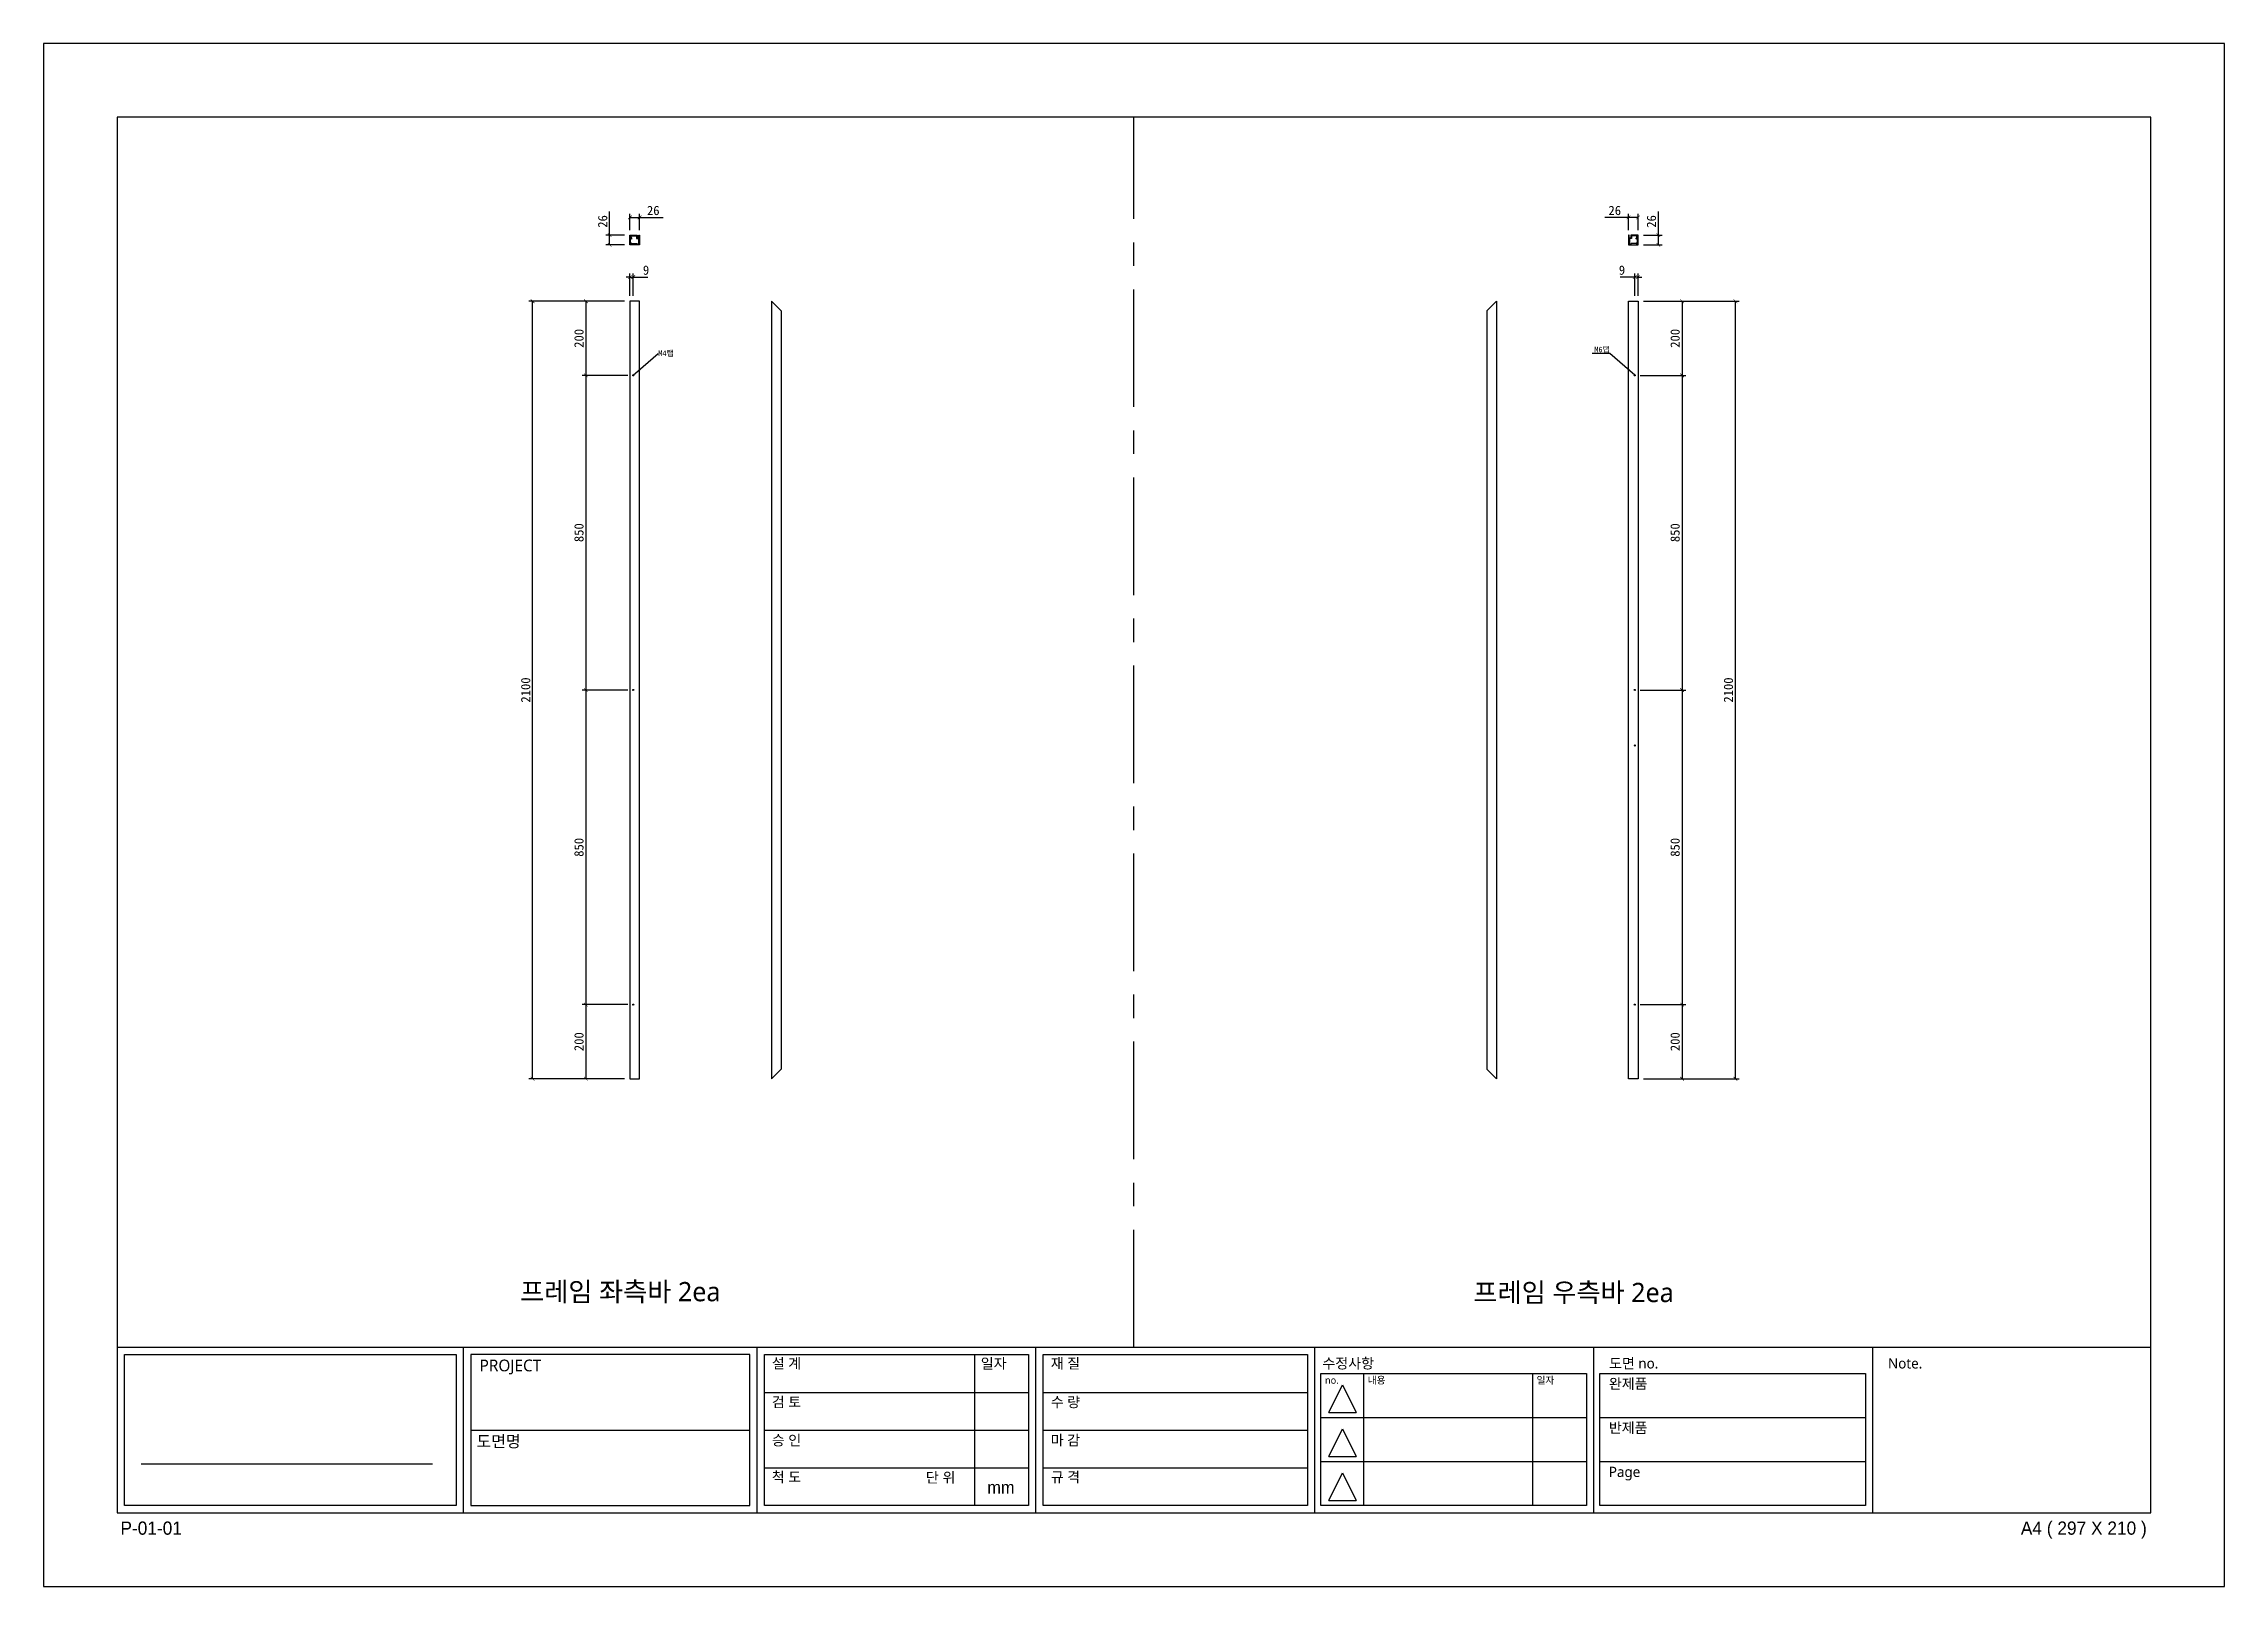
# Model space of a CAD drawing. Header units: millimetres. Extents: x -44117 to 256353, y -2095463 to 65325.
# Drawn here: x 76689 to 82583, y -4777 to -610 of the extents above; entities that cross this region are included whole.
import ezdxf
from ezdxf import colors
from ezdxf.entities.mleader import LeaderData, LeaderLine
from ezdxf.math import Vec2, Vec3

# ---------------------------------------------------------------- set-up
doc = ezdxf.new("R2010")
doc.units = ezdxf.units.MM
doc.header["$LTSCALE"] = 10
doc.linetypes.add('CENTER', pattern=[50.8, 31.75, -6.35, 6.35, -6.35])
doc.layers.add('cen', color=1, linetype='CENTER')
doc.styles.add('고딕', font='')
doc.styles.get('고딕').set_extended_font_data('HYgtrE')
doc.dimstyles.new('ISO-25', dxfattribs={"dimtxt": 2.5, "dimasz": 2.5, "dimexe": 1, "dimexo": 1, "dimtad": 1, "dimtxsty": 'Standard', "dimblk": 'ARCHTICK', "dimcen": 2.5, "dimadec": 0, "dimazin": 0, "dimtfac": 1, "dimtmove": 0, "dimatfit": 3, "dimfxl": 0, "dimarcsym": 0})

msp = doc.modelspace()

# ---------------------------------------------------------------- texts
at = {"color": 142, "char_height": 52.004575, "width": 1506.5379465, "attachment_point": 5, "style": '고딕'}
for s, insert in [('{\\fMalgun Gothic|b0|i0|c129|p50;프레임 좌측바 2ea}', (78247.15678, -3983.69818)), ('{\\fMalgun Gothic|b0|i0|c129|p50;프레임 우측바 2ea}', (80823.61281, -3985.93833))]:
    msp.add_mtext(s, dxfattribs=dict(at, insert=insert))

# ---------------------------------------------------------------- blocks, each defined once
blk = doc.blocks.new('A$C2EC13F1B')
at = {"color": 7}
for p, q in [((-3.67, -0.83), (-1.17, 4.17)), ((-1.17, 4.17), (1.33, -0.83))]:
    blk.add_line(p, q, dxfattribs=at)
blk.add_lwpolyline([(-3.67, -0.83), (1.33, -0.83)], dxfattribs=at)
blk = doc.blocks.new('a4 1scale')
at = {"color": 8}
for p, q in [((-15144.83, -4477.05), (-14867.83, -4477.05)), ((-15097.66, -4499.61), (-15097.66, -4477.05)), ((-15057.67, -4499.62), (-15057.67, -4477.06)), ((-15028.06, -4478.06), (-15028.06, -4498.62)), ((-15019.68, -4499.62), (-15019.68, -4477.06)), ((-14981.69, -4499.62), (-14981.69, -4477.06)), ((-14943.7, -4499.62), (-14943.7, -4477.06)), ((-14905.71, -4499.62), (-14905.71, -4477.06)), ((-14980.9, -4480.63), (-14944.7, -4480.63)), ((-14975.07, -4480.63), (-14975.07, -4498.62)), ((-14952.08, -4480.63), (-14952.08, -4498.62)), ((-14942.91, -4480.63), (-14906.71, -4480.63)), ((-15056.67, -4483.2), (-15020.68, -4483.2)), ((-15018.68, -4483.2), (-14982.69, -4483.2)), ((-14980.9, -4486.63), (-14944.7, -4486.63)), ((-14942.91, -4486.63), (-14906.71, -4486.63)), ((-15096.66, -4488.33), (-15058.67, -4488.34)), ((-15056.67, -4488.34), (-15020.68, -4488.34)), ((-15018.68, -4488.34), (-14982.69, -4488.34)), ((-15141.53, -4492.95), (-15101.88, -4492.95)), ((-15056.67, -4493.48), (-15020.68, -4493.48)), ((-15018.68, -4493.48), (-14982.69, -4493.48)), ((-14980.9, -4492.63), (-14944.7, -4492.63)), ((-14942.91, -4492.63), (-14906.71, -4492.63))]:
    blk.add_line(p, q, dxfattribs=at)
for points in [[(-15154.83, -4509.61), (-14857.83, -4509.61), (-14857.83, -4299.61), (-15154.83, -4299.61)], [(-15144.83, -4499.61), (-14867.83, -4499.61), (-14867.83, -4309.61), (-15144.83, -4309.61)]]:
    blk.add_lwpolyline(points, close=True)
for points in [[(-15143.82, -4478.05), (-15098.66, -4478.05), (-15098.66, -4498.61), (-15143.83, -4498.61)], [(-15058.67, -4478.06), (-15096.66, -4478.05), (-15096.66, -4498.61), (-15058.66, -4498.62)], [(-15056.67, -4478.06), (-15020.68, -4478.06), (-15020.68, -4498.62), (-15056.67, -4498.62)], [(-15018.68, -4478.06), (-14982.69, -4478.06), (-14982.69, -4498.62), (-15018.68, -4498.62)]]:
    blk.add_lwpolyline(points, close=True, dxfattribs=at)
for points in [[(-14944.7, -4480.63), (-14944.7, -4498.62), (-14980.9, -4498.62), (-14980.9, -4480.63)], [(-14906.71, -4480.63), (-14906.71, -4498.62), (-14942.91, -4498.62), (-14942.91, -4480.63)]]:
    blk.add_lwpolyline(points, dxfattribs=at)
at = {"color": 8, "xscale": 0.7469071166727064, "yscale": 0.7469071166727064, "zscale": 0.7469071166727064}
for p in [(-14977.06, -4485.3), (-14977.06, -4491.3), (-14977.06, -4497.29)]:
    blk.add_blockref('A$C2EC13F1B', p, dxfattribs=at)
at = {"color": 8, "style": '고딕'}
for s, insert, char_height, width, attachment_point in [('{\\fMalgun Gothic|b0|i0|c129|p50;PROJECT}', (-15095.45, -4478.74), 1.6004, 37.4801, 1), ('{\\fMalgun Gothic|b0|i0|c129|p50;설 계}', (-15055.65, -4478.55), 1.4003, 21.6513, 1), ('{\\fGulim|b0|i0|c129|p50;일자}', (-15027.2, -4478.57), 1.4, 24.7824, 1), ('{\\fMalgun Gothic|b0|i0|c129|p50;재 질}', (-15017.66, -4478.55), 1.4003, 21.6513, 1), ('{\\fMalgun Gothic|b0|i0|c129|p50;수정사항}', (-14980.67, -4478.55), 1.4003, 21.6513, 1), ('{\\fMalgun Gothic|b0|i0|c129|p50;도면 no.}', (-14941.63, -4478.55), 1.4003, 21.6513, 1), ('{\\fMalgun Gothic|b0|i0|c129|p50;Note.}', (-14903.64, -4478.55), 1.4003, 21.6513, 1), ('{\\fMalgun Gothic|b0|i0|c129|p50;no.}', (-14980.32, -4481.07), 0.96, 25.9815, 1), ('{\\fMalgun Gothic|b0|i0|c129|p50;내용}', (-14974.49, -4481.07), 0.96, 25.9815, 1), ('{\\fMalgun Gothic|b0|i0|c129|p50;일자}', (-14951.5, -4481.07), 0.96, 25.9815, 1), ('{\\fGulim|b0|i0|c129|p50;완\\fMalgun Gothic|b0|i0|c129|p50;제품}', (-14941.66, -4481.32), 1.4003, 21.6513, 1), ('{\\fMalgun Gothic|b0|i0|c129|p50;검 토}', (-15055.65, -4483.82), 1.4003, 21.6513, 1), ('{\\fMalgun Gothic|b0|i0|c129|p50;수 량}', (-15017.66, -4483.82), 1.4003, 21.6513, 1), ('{\\fMalgun Gothic|b0|i0|c129|p50;반제품}', (-14941.66, -4487.32), 1.4003, 21.6513, 1), ('{\\fMalgun Gothic|b0|i0|c129|p50;도면명}', (-15095.89, -4489.07), 1.6004, 37.4801, 1), ('{\\fMalgun Gothic|b0|i0|c129|p50;승 인}', (-15055.65, -4489.02), 1.4003, 21.6513, 1), ('{\\fMalgun Gothic|b0|i0|c129|p50;마 감}', (-15017.66, -4489.02), 1.4003, 21.6513, 1), ('{\\fMalgun Gothic|b0|i0|c129|p50;Page}', (-14941.66, -4493.32), 1.4003, 21.6513, 1), ('{\\fMalgun Gothic|b0|i0|c129|p50;척 도 }', (-15055.65, -4494.02), 1.4003, 21.6513, 1), ('{\\fGulim|b0|i0|c129|p50;단 위}', (-15034.68, -4494.09), 1.4003, 21.6513, 1), ('mm', (-15024.45, -4496.13), 1.7, 15.2516, 5), ('{\\fMalgun Gothic|b0|i0|c129|p50;규 격 }', (-15017.66, -4494.02), 1.4003, 21.6513, 1), ('{\\C8;P-01-01}', (-15144.37, -4500.78), 1.8004, 27.0059, 1), ('{\\C8;A4 ( 297 X 210 )}', (-14868.4, -4500.78), 1.8004, 27.0059, 3)]:
    blk.add_mtext(s, dxfattribs=dict(at, insert=insert, char_height=char_height, width=width, attachment_point=attachment_point))
blk = doc.blocks.new('_ArchTick')
at = {"color": 0, "linetype": 'ByBlock', "const_width": 0.15}
blk.add_lwpolyline([(-0.5, -0.5), (0.5, 0.5)], dxfattribs=at)
blk = doc.blocks.new('*D7577')
at = {"color": 0, "lineweight": -2}
for p, q in [((78258.3, -1305.7), (78144.4, -1305.7)), ((78154.4, -1305.7), (78154.4, -1505.7)), ((78267.3, -1505.7), (78144.4, -1505.7))]:
    blk.add_line(p, q, dxfattribs=at)
at = {"layer": 'Defpoints', "color": 0}
for p in [(78273.3, -1305.7), (78154.4, -1505.7), (78282.3, -1505.7)]:
    blk.add_point(p, dxfattribs=at)
at = {"color": 0, "lineweight": -2, "xscale": 10, "yscale": 10, "zscale": 10}
for p, rotation in [((78154.4, -1305.7), 90), ((78154.4, -1505.7), 270)]:
    blk.add_blockref('_ArchTick', p, dxfattribs=dict(at, rotation=rotation))
at = {"color": 0, "insert": (78135.6, -1405.7), "char_height": 25, "attachment_point": 5, "rotation": 90}
blk.add_mtext('200', dxfattribs=at)
blk = doc.blocks.new('*D7578')
at = {"color": 0, "lineweight": -2}
for p, q in [((78267.3, -1505.7), (78144.4, -1505.7)), ((78154.4, -1505.7), (78154.4, -2355.7)), ((78267.3, -2355.7), (78144.4, -2355.7))]:
    blk.add_line(p, q, dxfattribs=at)
at = {"layer": 'Defpoints', "color": 0}
for p in [(78282.3, -1505.7), (78154.4, -2355.7), (78282.3, -2355.7)]:
    blk.add_point(p, dxfattribs=at)
at = {"color": 0, "lineweight": -2, "xscale": 10, "yscale": 10, "zscale": 10}
for p, rotation in [((78154.4, -1505.7), 90), ((78154.4, -2355.7), 270)]:
    blk.add_blockref('_ArchTick', p, dxfattribs=dict(at, rotation=rotation))
at = {"color": 0, "insert": (78135.6, -1930.7), "char_height": 25, "attachment_point": 5, "rotation": 90}
blk.add_mtext('850', dxfattribs=at)
blk = doc.blocks.new('*D7579')
at = {"color": 0, "lineweight": -2}
for p, q in [((78267.3, -2355.7), (78144.4, -2355.7)), ((78154.4, -2355.7), (78154.4, -3205.7)), ((78267.3, -3205.7), (78144.4, -3205.7))]:
    blk.add_line(p, q, dxfattribs=at)
at = {"layer": 'Defpoints', "color": 0}
for p in [(78282.3, -2355.7), (78154.4, -3205.7), (78282.3, -3205.7)]:
    blk.add_point(p, dxfattribs=at)
at = {"color": 0, "lineweight": -2, "xscale": 10, "yscale": 10, "zscale": 10}
for p, rotation in [((78154.4, -2355.7), 90), ((78154.4, -3205.7), 270)]:
    blk.add_blockref('_ArchTick', p, dxfattribs=dict(at, rotation=rotation))
at = {"color": 0, "insert": (78135.6, -2780.7), "char_height": 25, "attachment_point": 5, "rotation": 90}
blk.add_mtext('850', dxfattribs=at)
blk = doc.blocks.new('*D7580')
at = {"color": 0, "lineweight": -2}
for p, q in [((78267.3, -3205.7), (78144.4, -3205.7)), ((78154.4, -3205.7), (78154.4, -3405.7)), ((78258.3, -3405.7), (78144.4, -3405.7))]:
    blk.add_line(p, q, dxfattribs=at)
at = {"layer": 'Defpoints', "color": 0}
for p in [(78282.3, -3205.7), (78154.4, -3405.7), (78273.3, -3405.7)]:
    blk.add_point(p, dxfattribs=at)
at = {"color": 0, "lineweight": -2, "xscale": 10, "yscale": 10, "zscale": 10}
for p, rotation in [((78154.4, -3205.7), 90), ((78154.4, -3405.7), 270)]:
    blk.add_blockref('_ArchTick', p, dxfattribs=dict(at, rotation=rotation))
at = {"color": 0, "insert": (78135.6, -3305.7), "char_height": 25, "attachment_point": 5, "rotation": 90}
blk.add_mtext('200', dxfattribs=at)
blk = doc.blocks.new('*D7581')
at = {"color": 0, "lineweight": -2}
for p, q in [((78273.3, -1290.7), (78273.3, -1230.4)), ((78282.3, -1290.7), (78282.3, -1230.4)), ((78273.3, -1240.4), (78263.3, -1240.4)), ((78273.3, -1240.4), (78282.3, -1240.4)), ((78282.3, -1240.4), (78321.4, -1240.4))]:
    blk.add_line(p, q, dxfattribs=at)
at = {"layer": 'Defpoints', "color": 0}
for p in [(78282.3, -1240.4), (78273.3, -1305.7), (78282.3, -1305.7)]:
    blk.add_point(p, dxfattribs=at)
at = {"color": 0, "lineweight": -2, "xscale": 10, "yscale": 10, "zscale": 10}
blk.add_blockref('_ArchTick', (78273.3, -1240.4), dxfattribs=at)
at = {"color": 0, "lineweight": -2, "xscale": 10, "yscale": 10, "zscale": 10, "rotation": 180}
blk.add_blockref('_ArchTick', (78282.3, -1240.4), dxfattribs=at)
at = {"color": 0, "insert": (78316.9, -1221.7), "char_height": 25, "attachment_point": 5}
blk.add_mtext('9', dxfattribs=at)
blk = doc.blocks.new('*D7582')
at = {"color": 0, "lineweight": -2}
for p, q in [((78258.3, -1305.7), (78000.3, -1305.7)), ((78010.3, -3405.7), (78010.3, -1305.7)), ((78258.3, -3405.7), (78000.3, -3405.7))]:
    blk.add_line(p, q, dxfattribs=at)
at = {"layer": 'Defpoints', "color": 0}
for p in [(78010.3, -1305.7), (78273.3, -1305.7), (78273.3, -3405.7)]:
    blk.add_point(p, dxfattribs=at)
at = {"color": 0, "lineweight": -2, "xscale": 10, "yscale": 10, "zscale": 10}
for p, rotation in [((78010.3, -1305.7), 90), ((78010.3, -3405.7), 270)]:
    blk.add_blockref('_ArchTick', p, dxfattribs=dict(at, rotation=rotation))
at = {"color": 0, "insert": (77991.6, -2355.7), "char_height": 25, "attachment_point": 5, "rotation": 90}
blk.add_mtext('2100', dxfattribs=at)
blk = doc.blocks.new('*D7583')
at = {"color": 0, "lineweight": -2}
for p, q in [((81013.1, -1305.7), (81126.9, -1305.7)), ((81116.9, -1305.7), (81116.9, -1505.7)), ((81004.1, -1505.7), (81126.9, -1505.7))]:
    blk.add_line(p, q, dxfattribs=at)
at = {"layer": 'Defpoints', "color": 0}
for p in [(80998.1, -1305.7), (80989.1, -1505.7), (81116.9, -1505.7)]:
    blk.add_point(p, dxfattribs=at)
at = {"color": 0, "lineweight": -2, "xscale": 10, "yscale": 10, "zscale": 10}
for p, rotation in [((81116.9, -1305.7), 90), ((81116.9, -1505.7), 270)]:
    blk.add_blockref('_ArchTick', p, dxfattribs=dict(at, rotation=rotation))
at = {"color": 0, "insert": (81098.2, -1405.7), "char_height": 25, "attachment_point": 5, "rotation": 90}
blk.add_mtext('200', dxfattribs=at)
blk = doc.blocks.new('*D7584')
at = {"color": 0, "lineweight": -2}
for p, q in [((81004.1, -1505.7), (81126.9, -1505.7)), ((81116.9, -1505.7), (81116.9, -2355.7)), ((81004.1, -2355.7), (81126.9, -2355.7))]:
    blk.add_line(p, q, dxfattribs=at)
at = {"layer": 'Defpoints', "color": 0}
for p in [(80989.1, -1505.7), (80989.1, -2355.7), (81116.9, -2355.7)]:
    blk.add_point(p, dxfattribs=at)
at = {"color": 0, "lineweight": -2, "xscale": 10, "yscale": 10, "zscale": 10}
for p, rotation in [((81116.9, -1505.7), 90), ((81116.9, -2355.7), 270)]:
    blk.add_blockref('_ArchTick', p, dxfattribs=dict(at, rotation=rotation))
at = {"color": 0, "insert": (81098.2, -1930.7), "char_height": 25, "attachment_point": 5, "rotation": 90}
blk.add_mtext('850', dxfattribs=at)
blk = doc.blocks.new('*D7585')
at = {"color": 0, "lineweight": -2}
for p, q in [((81004.1, -2355.7), (81126.9, -2355.7)), ((81116.9, -2355.7), (81116.9, -3205.7)), ((81004.1, -3205.7), (81126.9, -3205.7))]:
    blk.add_line(p, q, dxfattribs=at)
at = {"layer": 'Defpoints', "color": 0}
for p in [(80989.1, -2355.7), (80989.1, -3205.7), (81116.9, -3205.7)]:
    blk.add_point(p, dxfattribs=at)
at = {"color": 0, "lineweight": -2, "xscale": 10, "yscale": 10, "zscale": 10}
for p, rotation in [((81116.9, -2355.7), 90), ((81116.9, -3205.7), 270)]:
    blk.add_blockref('_ArchTick', p, dxfattribs=dict(at, rotation=rotation))
at = {"color": 0, "insert": (81098.2, -2780.7), "char_height": 25, "attachment_point": 5, "rotation": 90}
blk.add_mtext('850', dxfattribs=at)
blk = doc.blocks.new('*D7586')
at = {"color": 0, "lineweight": -2}
for p, q in [((81004.1, -3205.7), (81126.9, -3205.7)), ((81116.9, -3205.7), (81116.9, -3405.7)), ((81013.1, -3405.7), (81126.9, -3405.7))]:
    blk.add_line(p, q, dxfattribs=at)
at = {"layer": 'Defpoints', "color": 0}
for p in [(80989.1, -3205.7), (80998.1, -3405.7), (81116.9, -3405.7)]:
    blk.add_point(p, dxfattribs=at)
at = {"color": 0, "lineweight": -2, "xscale": 10, "yscale": 10, "zscale": 10}
for p, rotation in [((81116.9, -3205.7), 90), ((81116.9, -3405.7), 270)]:
    blk.add_blockref('_ArchTick', p, dxfattribs=dict(at, rotation=rotation))
at = {"color": 0, "insert": (81098.2, -3305.7), "char_height": 25, "attachment_point": 5, "rotation": 90}
blk.add_mtext('200', dxfattribs=at)
blk = doc.blocks.new('*D7587')
at = {"color": 0, "lineweight": -2}
for p, q in [((80989.1, -1290.7), (80989.1, -1230.4)), ((80998.1, -1290.7), (80998.1, -1230.4)), ((80989.1, -1240.4), (80949.9, -1240.4)), ((80998.1, -1240.4), (80989.1, -1240.4)), ((80998.1, -1240.4), (81008.1, -1240.4))]:
    blk.add_line(p, q, dxfattribs=at)
at = {"layer": 'Defpoints', "color": 0}
for p in [(80989.1, -1240.4), (80989.1, -1305.7), (80998.1, -1305.7)]:
    blk.add_point(p, dxfattribs=at)
at = {"color": 0, "lineweight": -2, "xscale": 10, "yscale": 10, "zscale": 10}
blk.add_blockref('_ArchTick', (80989.1, -1240.4), dxfattribs=at)
at = {"color": 0, "lineweight": -2, "xscale": 10, "yscale": 10, "zscale": 10, "rotation": 180}
blk.add_blockref('_ArchTick', (80998.1, -1240.4), dxfattribs=at)
at = {"color": 0, "insert": (80954.5, -1221.7), "char_height": 25, "attachment_point": 5}
blk.add_mtext('9', dxfattribs=at)
blk = doc.blocks.new('*D7588')
at = {"color": 0, "lineweight": -2}
for p, q in [((81013.1, -1305.7), (81271, -1305.7)), ((81261, -3405.7), (81261, -1305.7)), ((81013.1, -3405.7), (81271, -3405.7))]:
    blk.add_line(p, q, dxfattribs=at)
at = {"layer": 'Defpoints', "color": 0}
for p in [(80998.1, -1305.7), (81261, -1305.7), (80998.1, -3405.7)]:
    blk.add_point(p, dxfattribs=at)
at = {"color": 0, "lineweight": -2, "xscale": 10, "yscale": 10, "zscale": 10}
for p, rotation in [((81261, -1305.7), 90), ((81261, -3405.7), 270)]:
    blk.add_blockref('_ArchTick', p, dxfattribs=dict(at, rotation=rotation))
at = {"color": 0, "insert": (81242.3, -2355.7), "char_height": 25, "attachment_point": 5, "rotation": 90}
blk.add_mtext('2100', dxfattribs=at)
blk = doc.blocks.new('*D7612')
at = {"color": 0, "lineweight": -2}
for p, q in [((78218.4, -1127), (78218.4, -1062.8)), ((78258.8, -1127), (78208.4, -1127)), ((78258.8, -1153), (78208.4, -1153)), ((78218.4, -1153), (78218.4, -1127))]:
    blk.add_line(p, q, dxfattribs=at)
at = {"layer": 'Defpoints', "color": 0}
for p in [(78218.4, -1127), (78273.8, -1127), (78273.8, -1153)]:
    blk.add_point(p, dxfattribs=at)
at = {"color": 0, "lineweight": -2, "xscale": 10, "yscale": 10, "zscale": 10}
for p, rotation in [((78218.4, -1127), 90), ((78218.4, -1153), 270)]:
    blk.add_blockref('_ArchTick', p, dxfattribs=dict(at, rotation=rotation))
at = {"color": 0, "insert": (78199.7, -1089.9), "char_height": 25, "attachment_point": 5, "rotation": 90}
blk.add_mtext('26', dxfattribs=at)
blk = doc.blocks.new('*D7613')
at = {"color": 0, "lineweight": -2}
for p, q in [((78273.3, -1113.4), (78273.3, -1069.1)), ((78273.3, -1079.1), (78299.3, -1079.1)), ((78299.3, -1113.4), (78299.3, -1069.1)), ((78299.3, -1079.1), (78363.4, -1079.1))]:
    blk.add_line(p, q, dxfattribs=at)
at = {"layer": 'Defpoints', "color": 0}
for p in [(78299.3, -1079.1), (78273.3, -1128.4), (78299.3, -1128.4)]:
    blk.add_point(p, dxfattribs=at)
at = {"color": 0, "lineweight": -2, "xscale": 10, "yscale": 10, "zscale": 10, "rotation": 180}
blk.add_blockref('_ArchTick', (78273.3, -1079.1), dxfattribs=at)
at = {"color": 0, "lineweight": -2, "xscale": 10, "yscale": 10, "zscale": 10}
blk.add_blockref('_ArchTick', (78299.3, -1079.1), dxfattribs=at)
at = {"color": 0, "insert": (78336.4, -1060.4), "char_height": 25, "attachment_point": 5}
blk.add_mtext('26', dxfattribs=at)
blk = doc.blocks.new('*D7614')
at = {"color": 0, "lineweight": -2}
for p, q in [((81052.9, -1127), (81052.9, -1062.8)), ((81012.6, -1127), (81062.9, -1127)), ((81012.6, -1153), (81062.9, -1153)), ((81052.9, -1153), (81052.9, -1127))]:
    blk.add_line(p, q, dxfattribs=at)
at = {"layer": 'Defpoints', "color": 0}
for p in [(80997.6, -1127), (80997.6, -1153), (81052.9, -1127)]:
    blk.add_point(p, dxfattribs=at)
at = {"color": 0, "lineweight": -2, "xscale": 10, "yscale": 10, "zscale": 10}
for p, rotation in [((81052.9, -1127), 90), ((81052.9, -1153), 270)]:
    blk.add_blockref('_ArchTick', p, dxfattribs=dict(at, rotation=rotation))
at = {"color": 0, "insert": (81034.2, -1089.9), "char_height": 25, "attachment_point": 5, "rotation": 90}
blk.add_mtext('26', dxfattribs=at)
blk = doc.blocks.new('*D7615')
at = {"color": 0, "lineweight": -2}
for p, q in [((80972.1, -1079.1), (80907.9, -1079.1)), ((80972.1, -1113.4), (80972.1, -1069.1)), ((80998.1, -1079.1), (80972.1, -1079.1)), ((80998.1, -1113.4), (80998.1, -1069.1))]:
    blk.add_line(p, q, dxfattribs=at)
at = {"layer": 'Defpoints', "color": 0}
for p in [(80972.1, -1079.1), (80972.1, -1128.4), (80998.1, -1128.4)]:
    blk.add_point(p, dxfattribs=at)
at = {"color": 0, "lineweight": -2, "xscale": 10, "yscale": 10, "zscale": 10, "rotation": 180}
blk.add_blockref('_ArchTick', (80972.1, -1079.1), dxfattribs=at)
at = {"color": 0, "lineweight": -2, "xscale": 10, "yscale": 10, "zscale": 10}
blk.add_blockref('_ArchTick', (80998.1, -1079.1), dxfattribs=at)
at = {"color": 0, "insert": (80935, -1060.4), "char_height": 25, "attachment_point": 5}
blk.add_mtext('26', dxfattribs=at)

# ---------------------------------------------------------------- dimensions: what is measured, and where the dimension line sits
for base, p1, p2, picture, middle in [((78299.27579, -1079.14642), (78273.27579, -1128.44346), (78299.27579, -1128.44346), '*D7613', (78336.35913, -1060.39642)), ((78282.27579, -1240.4114), (78273.27579, -1305.66602), (78282.27579, -1305.66602), '*D7581', (78316.85913, -1221.6614))]:
    dim = msp.add_linear_dim(base=base, p1=p1, p2=p2, dimstyle='ISO-25', override={"dimscale": 10, "dimasz": 1, "dimexo": 1.5})
    dim.commit()
    dim.dimension.update_dxf_attribs({"geometry": picture, "text_midpoint": middle})
for base, p1, p2, angle, override, picture, middle in [((80972.05935, -1079.14642), (80998.05935, -1128.44346), (80972.05935, -1128.44346), 180, {"dimscale": 10, "dimasz": 1, "dimexo": 1.5}, '*D7615', (80934.97602, -1060.39642)), ((78218.41512, -1126.95786), (78273.77579, -1152.95786), (78273.77579, -1126.95786), 90, {"dimscale": 10, "dimasz": 1, "dimexo": 1.5}, '*D7612', (78199.66512, -1089.87452)), ((81052.92003, -1126.95786), (80997.55935, -1152.95786), (80997.55935, -1126.95786), 90, {"dimscale": 10, "dimasz": 1, "dimexo": 1.5}, '*D7614', (81034.17003, -1089.87452)), ((80989.05935, -1240.4114), (80998.05935, -1305.66602), (80989.05935, -1305.66602), 180, {"dimscale": 10, "dimasz": 1, "dimexo": 1.5}, '*D7587', (80954.47602, -1221.6614)), ((78010.30265, -1305.66602), (78273.27579, -3405.66602), (78273.27579, -1305.66602), 90, {"dimscale": 10, "dimasz": 1, "dimexo": 1.5}, '*D7582', (77991.55265, -2355.66602)), ((78154.38717, -1505.66602), (78273.27579, -1305.66602), (78282.27579, -1505.66602), 90, {"dimscale": 10, "dimasz": 1, "dimexo": 1.5}, '*D7577', (78135.63717, -1405.66602)), ((81116.94797, -1505.66602), (80998.05935, -1305.66602), (80989.05935, -1505.66602), 90, {"dimscale": 10, "dimasz": 1, "dimexo": 1.5}, '*D7583', (81098.19797, -1405.66602)), ((81261.03249, -1305.66602), (80998.05935, -3405.66602), (80998.05935, -1305.66602), 90, {"dimscale": 10, "dimasz": 1, "dimexo": 1.5}, '*D7588', (81242.28249, -2355.66602)), ((78154.38717, -2355.66602), (78282.27579, -1505.66602), (78282.27579, -2355.66602), 90, {"dimscale": 10, "dimasz": 1, "dimexo": 1.5, "dimtmove": 1}, '*D7578', (78135.63717, -1930.66602)), ((81116.94797, -2355.66602), (80989.05935, -1505.66602), (80989.05935, -2355.66602), 90, {"dimscale": 10, "dimasz": 1, "dimexo": 1.5, "dimtmove": 1}, '*D7584', (81098.19797, -1930.66602)), ((78154.38717, -3205.66602), (78282.27579, -2355.66602), (78282.27579, -3205.66602), 90, {"dimscale": 10, "dimasz": 1, "dimexo": 1.5, "dimtmove": 1}, '*D7579', (78135.63717, -2780.66602)), ((81116.94797, -3205.66602), (80989.05935, -2355.66602), (80989.05935, -3205.66602), 90, {"dimscale": 10, "dimasz": 1, "dimexo": 1.5, "dimtmove": 1}, '*D7585', (81098.19797, -2780.66602)), ((78154.38717, -3405.66602), (78282.27579, -3205.66602), (78273.27579, -3405.66602), 90, {"dimscale": 10, "dimasz": 1, "dimexo": 1.5, "dimtmove": 1}, '*D7580', (78135.63717, -3305.66602)), ((81116.94797, -3405.66602), (80989.05935, -3205.66602), (80998.05935, -3405.66602), 90, {"dimscale": 10, "dimasz": 1, "dimexo": 1.5, "dimtmove": 1}, '*D7586', (81098.19797, -3305.66602))]:
    dim = msp.add_linear_dim(base=base, p1=p1, p2=p2, angle=angle, dimstyle='ISO-25', override=override)
    dim.commit()
    dim.dimension.update_dxf_attribs({"geometry": picture, "text_midpoint": middle})

# ---------------------------------------------------------------- linework, layer by layer
for p, q in [((78274.77579, -1151.45786), (78274.77579, -1135.45786)), ((78274.77579, -1135.45786), (78277.77579, -1135.45786)), ((78277.77579, -1151.45786), (78274.77579, -1151.45786)), ((78276.27579, -1134.45786), (78276.27579, -1128.45786)), ((78276.27579, -1128.45786), (78291.07579, -1128.45786)), ((78278.47579, -1134.45786), (78276.27579, -1134.45786)), ((78277.77579, -1135.45786), (78277.77579, -1137.15786)), ((78277.77579, -1148.75786), (78277.77579, -1151.45786)), ((78278.07579, -1137.45786), (78278.47579, -1137.45786)), ((78278.47579, -1148.45786), (78278.07579, -1148.45786)), ((78278.77579, -1137.15786), (78278.77579, -1134.75786)), ((78278.77579, -1149.95786), (78278.77579, -1148.75786)), ((78278.77579, -1149.95786), (78292.27579, -1149.95786)), ((78291.07579, -1128.45786), (78291.07579, -1134.95786)), ((78291.07579, -1134.95786), (78291.07579, -1136.15786)), ((78291.37579, -1136.45786), (78292.57579, -1136.45786)), ((78292.27579, -1151.45786), (78292.27579, -1149.95786)), ((78296.27579, -1151.45786), (78292.27579, -1151.45786)), ((78292.57579, -1136.45786), (78296.27579, -1136.45786)), ((78292.57579, -1136.45786), (78292.57579, -1136.45786)), ((78296.27579, -1136.45786), (78296.27579, -1151.45786)), ((80978.75935, -1136.45786), (80975.05935, -1136.45786)), ((80975.05935, -1136.45786), (80975.05935, -1151.45786)), ((80975.05935, -1151.45786), (80979.05935, -1151.45786)), ((80979.95935, -1136.45786), (80978.75935, -1136.45786)), ((80978.75935, -1136.45786), (80978.75935, -1136.45786)), ((80979.05935, -1151.45786), (80979.05935, -1149.95786)), ((80992.55935, -1149.95786), (80979.05935, -1149.95786)), ((80995.05935, -1128.45786), (80980.25935, -1128.45786)), ((80980.25935, -1128.45786), (80980.25935, -1134.95786)), ((80980.25935, -1134.95786), (80980.25935, -1136.15786)), ((80992.55935, -1137.15786), (80992.55935, -1134.75786)), ((80992.55935, -1149.95786), (80992.55935, -1148.75786)), ((80992.85935, -1134.45786), (80995.05935, -1134.45786)), ((80993.25935, -1137.45786), (80992.85935, -1137.45786)), ((80992.85935, -1148.45786), (80993.25935, -1148.45786)), ((80996.55935, -1135.45786), (80993.55935, -1135.45786)), ((80993.55935, -1135.45786), (80993.55935, -1137.15786)), ((80993.55935, -1148.75786), (80993.55935, -1151.45786)), ((80993.55935, -1151.45786), (80996.55935, -1151.45786)), ((80995.05935, -1134.45786), (80995.05935, -1128.45786)), ((80996.55935, -1151.45786), (80996.55935, -1135.45786)), ((78299.27579, -1305.66602), (78273.27579, -1305.66602)), ((78273.27579, -1305.66602), (78273.27579, -3405.66602)), ((78299.27579, -3405.66602), (78299.27579, -1305.66602)), ((78656.22038, -1305.66602), (78656.22038, -3405.66602)), ((78682.22038, -1331.66602), (78656.22038, -1305.66602)), ((78682.22038, -1331.66602), (78682.22038, -3379.66602)), ((80589.11476, -1331.66602), (80615.11476, -1305.66602)), ((80589.11476, -1331.66602), (80589.11476, -3379.66602)), ((80615.11476, -1305.66602), (80615.11476, -3405.66602)), ((80972.05935, -3405.66602), (80972.05935, -1305.66602)), ((80972.05935, -1305.66602), (80998.05935, -1305.66602)), ((80998.05935, -1305.66602), (80998.05935, -3405.66602)), ((78273.27579, -3405.66602), (78299.27579, -3405.66602)), ((78682.22038, -3379.66602), (78656.22038, -3405.66602)), ((80589.11476, -3379.66602), (80615.11476, -3405.66602)), ((80998.05935, -3405.66602), (80972.05935, -3405.66602))]:
    msp.add_line(p, q)
for points in [[(78297.77566, -1127.25786, -0.4142135624), (78298.07566, -1126.95786), (78298.97579, -1126.95786, -0.4142135624), (78299.27579, -1127.25786), (78299.27579, -1152.45786, -0.4142135624), (78298.77579, -1152.95786), (78273.77579, -1152.95786, -0.4142135624), (78273.27579, -1152.45786), (78273.27579, -1127.45786, -0.4142135624), (78273.77579, -1126.95786), (78292.07579, -1126.95786, -0.4142135624), (78292.57579, -1127.45786), (78292.57579, -1134.95786), (78297.77579, -1134.95786), (78297.77579, -1127.25786)], [(80973.55948, -1127.25786, 0.4142135624), (80973.25948, -1126.95786), (80972.35935, -1126.95786, 0.4142135624), (80972.05935, -1127.25786), (80972.05935, -1152.45786, 0.4142135624), (80972.55935, -1152.95786), (80997.55935, -1152.95786, 0.4142135624), (80998.05935, -1152.45786), (80998.05935, -1127.45786, 0.4142135624), (80997.55935, -1126.95786), (80979.25935, -1126.95786, 0.4142135624), (80978.75935, -1127.45786), (80978.75935, -1134.95786), (80973.55935, -1134.95786), (80973.55935, -1127.25786)]]:
    msp.add_lwpolyline(points, format="xyb")
for centre in [(78282.27579, -1505.66602), (80989.05935, -1505.66602), (78282.27579, -2355.66602), (80989.05935, -2355.66602), (80989.05935, -2505.66602), (78282.27579, -3205.66602), (80989.05935, -3205.66602)]:
    msp.add_circle(centre, 1.5)
for centre, start, end in [((78278.07579, -1137.15786), 180, 270), ((78278.07579, -1148.75786), 90, 180), ((78278.47579, -1134.75786), 0, 90), ((78278.47579, -1137.15786), 270, 0), ((78278.47579, -1148.75786), 0, 90), ((78291.37579, -1136.15786), 180, 270), ((80979.95935, -1136.15786), 270, 0), ((80992.85935, -1134.75786), 90, 180), ((80992.85935, -1137.15786), 180, 270), ((80992.85935, -1148.75786), 90, 180), ((80993.25935, -1137.15786), 270, 0), ((80993.25935, -1148.75786), 0, 90)]:
    msp.add_arc(centre, 0.3, start, end)
at = {"layer": 'cen'}
msp.add_line((79635.66757, -4131.06109), (79635.66757, -808.08247), dxfattribs=at)

# ---------------------------------------------------------------- block references
at = {"color": 1, "xscale": 19.845, "yscale": 19.845, "zscale": 19.845}
msp.add_blockref('a4 1scale', (377436.28495, 84716.10852), dxfattribs=at)

msp.set_redraw_order([(e.dxf.handle, doc.entitydb.next_handle()) for e in msp.query("TEXT MTEXT ATTDEF DIMENSION ARC_DIMENSION")])  # texts and dimensions are drawn at this point

# ---------------------------------------------------------------- leaders
ml = msp.add_multileader_mtext('Standard')
ml.set_content('M4{\\fGulim|b0|i0|c129|p50;탭}', color=256)
ml.set_leader_properties()
ml.build(insert=Vec2(0, 0))
ml.multileader.update_dxf_attribs({"text_right_attachment_type": 6, "dogleg_length": 0.36, "arrow_head_size": 0.18})
ctx = ml.context
ctx.base_point, ctx.char_height, ctx.arrow_head_size, ctx.landing_gap_size, ctx.plane_origin = Vec3(78349.73158, -1446.3233), 15, 0.18, 0.09, Vec3(78282.27579, -1505.66602)
ctx.right_attachment = 6
notes = []
notes.append((ctx, [(1, (1, 1, 0), (78349.37158, -1446.3233), (1, 0), 0.36, [(0, [(78282.27579, -1505.66602)], 0, [])])]))
ctx.mtext.insert, ctx.mtext.flow_direction = Vec3(78349.82158, -1438.55366), 5
ml = msp.add_multileader_mtext('Standard')
ml.set_content('M6{\\fGulim|b0|i0|c129|p50;탭}', color=256)
ml.set_leader_properties()
ml.build(insert=Vec2(0, 0))
ml.multileader.update_dxf_attribs({"text_right_attachment_type": 6, "dogleg_length": 0.36, "arrow_head_size": 0.18})
ctx = ml.context
ctx.base_point, ctx.char_height, ctx.arrow_head_size, ctx.landing_gap_size, ctx.plane_origin = Vec3(80874.24647, -1436.09294), 15, 0.18, 0.09, Vec3(80989.05935, -1505.66602)
ctx.right_attachment, ctx.text_align_type = 6, 2
notes.append((ctx, [(1, (1, 1, 0), (80921.96357, -1446.3233), (-1, 0), 0.36, [(0, [(80989.05935, -1505.66602)], 0, [])])]))
ctx.mtext.insert, ctx.mtext.alignment, ctx.mtext.flow_direction = Vec3(80921.51357, -1428.3233), 3, 5
for ctx, leaders in notes:
    for number, flags, end, landing, length, lines in leaders:
        leader = LeaderData()
        leader.index, (leader.has_last_leader_line, leader.has_dogleg_vector, leader.attachment_direction) = number, flags
        leader.last_leader_point, leader.dogleg_vector, leader.dogleg_length = Vec3(end), Vec3(landing), length
        for number, points, colour, breaks in lines:
            line = LeaderLine()
            line.index, line.vertices, line.color, line.breaks = number, Vec3.list(points), colors.encode_raw_color(colour), breaks
            leader.lines.append(line)
        ctx.leaders.append(leader)

doc.saveas('drawing.dxf')
